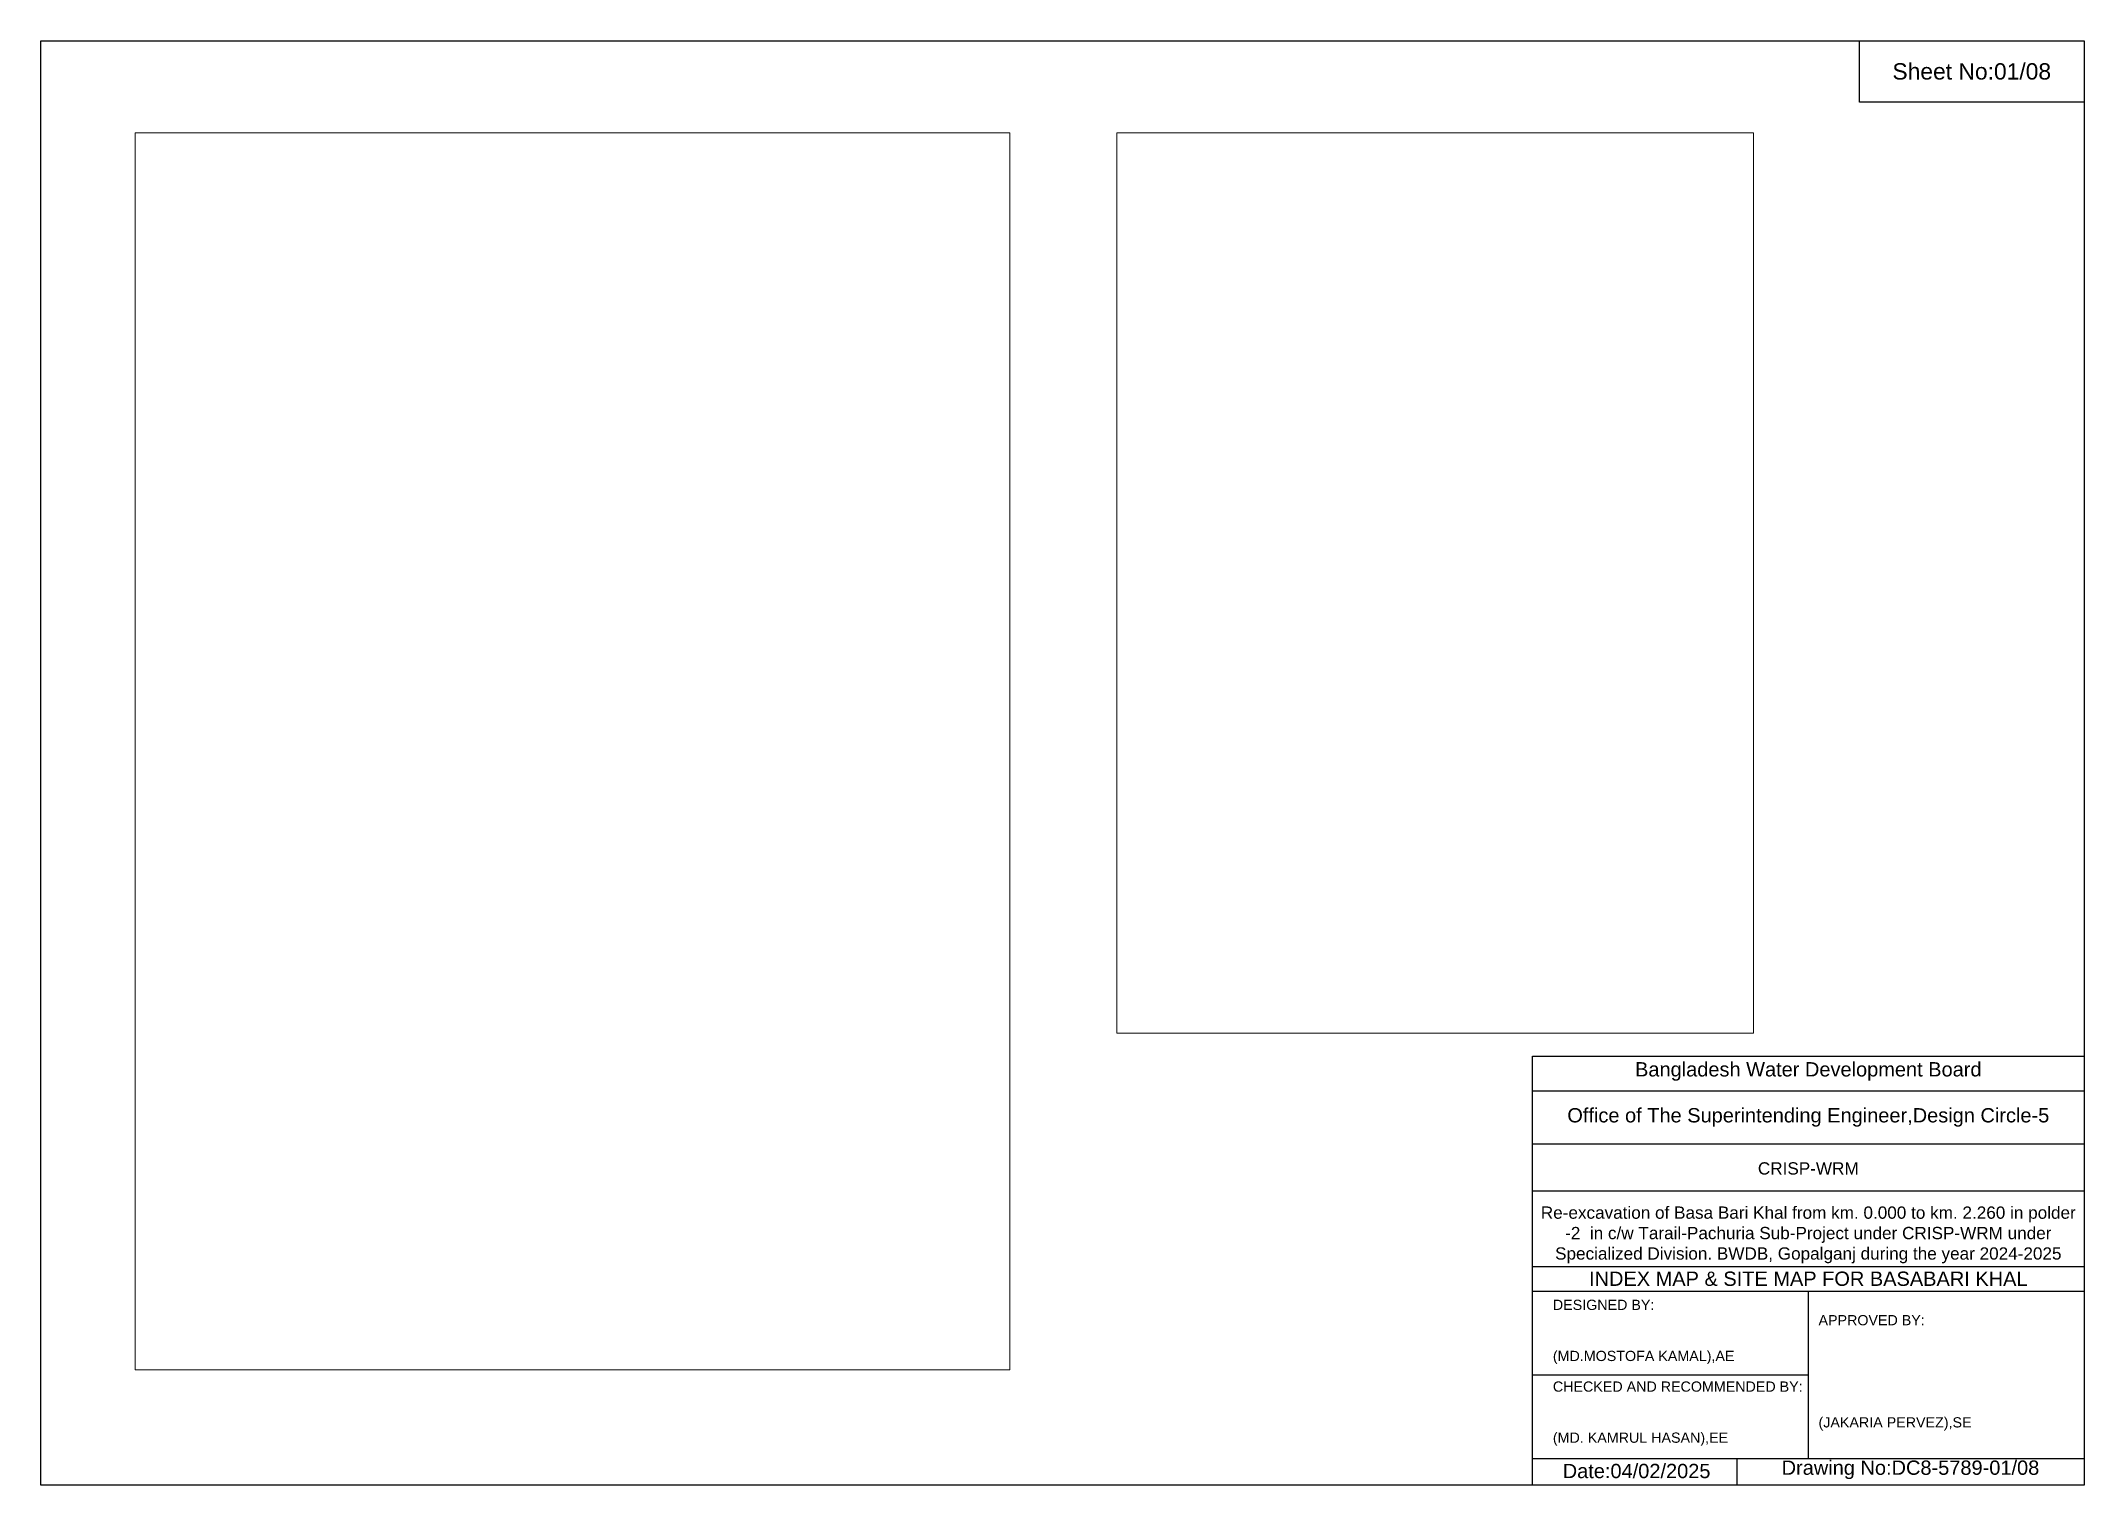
# Model space of a CAD drawing. Header units: inches. Extents: x 91000 to 228000, y -17569 to 0.
# Drawn here: x 100000 to 108000, y -5656 to 0 of the extents above; entities that cross this region are included whole.
import ezdxf

# ---------------------------------------------------------------- set-up
doc = ezdxf.new("R2010")
doc.units = ezdxf.units.IN
doc.header["$LTSCALE"] = 7
doc.header["$MEASUREMENT"] = 0
doc.layers.add('Cross Section Labels', color=7, linetype='Continuous', lineweight=9)
doc.styles.get("Standard").update_dxf_attribs({"font": 'arial.ttf'})
picture_1 = doc.add_image_def('image1.jpeg', size_in_pixel=(3507, 4960))
picture_2 = doc.add_image_def('image2.png', size_in_pixel=(3507, 4960))

msp = doc.modelspace()

# ---------------------------------------------------------------- texts
at = {"attachment_point": 5}
for s, insert, char_height in [('Sheet No:01/08', (107560, -120), 64), ('Bangladesh Water Development Board', (106920, -4036), 56), ('Office of The Superintending Engineer,Design Circle-5', (106920, -4216), 56)]:
    msp.add_mtext(s, dxfattribs=dict(at, insert=insert, char_height=char_height))
for s, insert, char_height, width, attachment_point in [('CRISP-WRM', (106920, -4416), 48, 2240, 5), ('Re-excavation of Basa Bari Khal from km. 0.000 to km. 2.260 in polder -2  in c/w Tarail-Pachuria Sub-Project under CRISP-WRM under Specialized Division. BWDB, Gopalganj during the year 2024-2025', (106920, -4676), 48, 2160, 5), ('INDEX MAP & SITE MAP FOR BASABARI KHAL', (106920, -4848), 56, 2240, 5), ('DESIGNED BY:^J^J^J(MD.MOSTOFA KAMAL),AE', (105920, -5056), 40, 1120, 4), ('APPROVED BY:^J^J^J^J^J^J(JAKARIA PERVEZ),SE', (106960, -5216), 40, 1120, 4), ('CHECKED AND RECOMMENDED BY:^J^J^J(MD. KAMRUL HASAN),EE', (105920, -5376), 40, 1120, 4), ('Date:04/02/2025', (106247.7, -5601), 56, 1120, 5), ('Drawing No:DC8-5789-01/08', (107320, -5596), 56, 1760, 5)]:
    msp.add_mtext(s, dxfattribs=dict(insert=insert, char_height=char_height, width=width, attachment_point=attachment_point))

# ---------------------------------------------------------------- linework, layer by layer
for points in [[(100000, 0), (108000, 0), (108000, -5656), (100000, -5656)], [(107120, 0), (108000, 0), (108000, -240), (107120, -240)]]:
    msp.add_lwpolyline(points, close=True)
for points in [[(105840, -5656), (105840, -3976), (108000, -3976)], [(105840, -4112), (108000, -4112)], [(105840, -4320), (108000, -4320)], [(105840, -4504), (108000, -4504)], [(105840, -4800), (108000, -4800)], [(105840, -4896), (108000, -4896)], [(106920, -4896), (106920, -5552)], [(105840, -5224), (106920, -5224)], [(105840, -5552), (108000, -5552)], [(106640, -5552), (106640, -5656)]]:
    msp.add_lwpolyline(points)

msp.set_redraw_order([(e.dxf.handle, doc.entitydb.next_handle()) for e in msp.query("TEXT MTEXT ATTDEF DIMENSION ARC_DIMENSION")])  # texts and dimensions are drawn at this point

# ---------------------------------------------------------------- pictures from other files: only their frames are drawn
at = {"layer": 'Cross Section Labels'}
image = msp.add_image(picture_2, insert=(100369.5, -5204.3), size_in_units=(3424.9, 4843.9), dxfattribs=at)
image.dxf.flags = 7
image = msp.add_image(picture_1, insert=(104212.9, -3886.6), size_in_units=(2493.2, 3526.2), dxfattribs=at)
image.dxf.flags = 7

doc.saveas('drawing.dxf')
